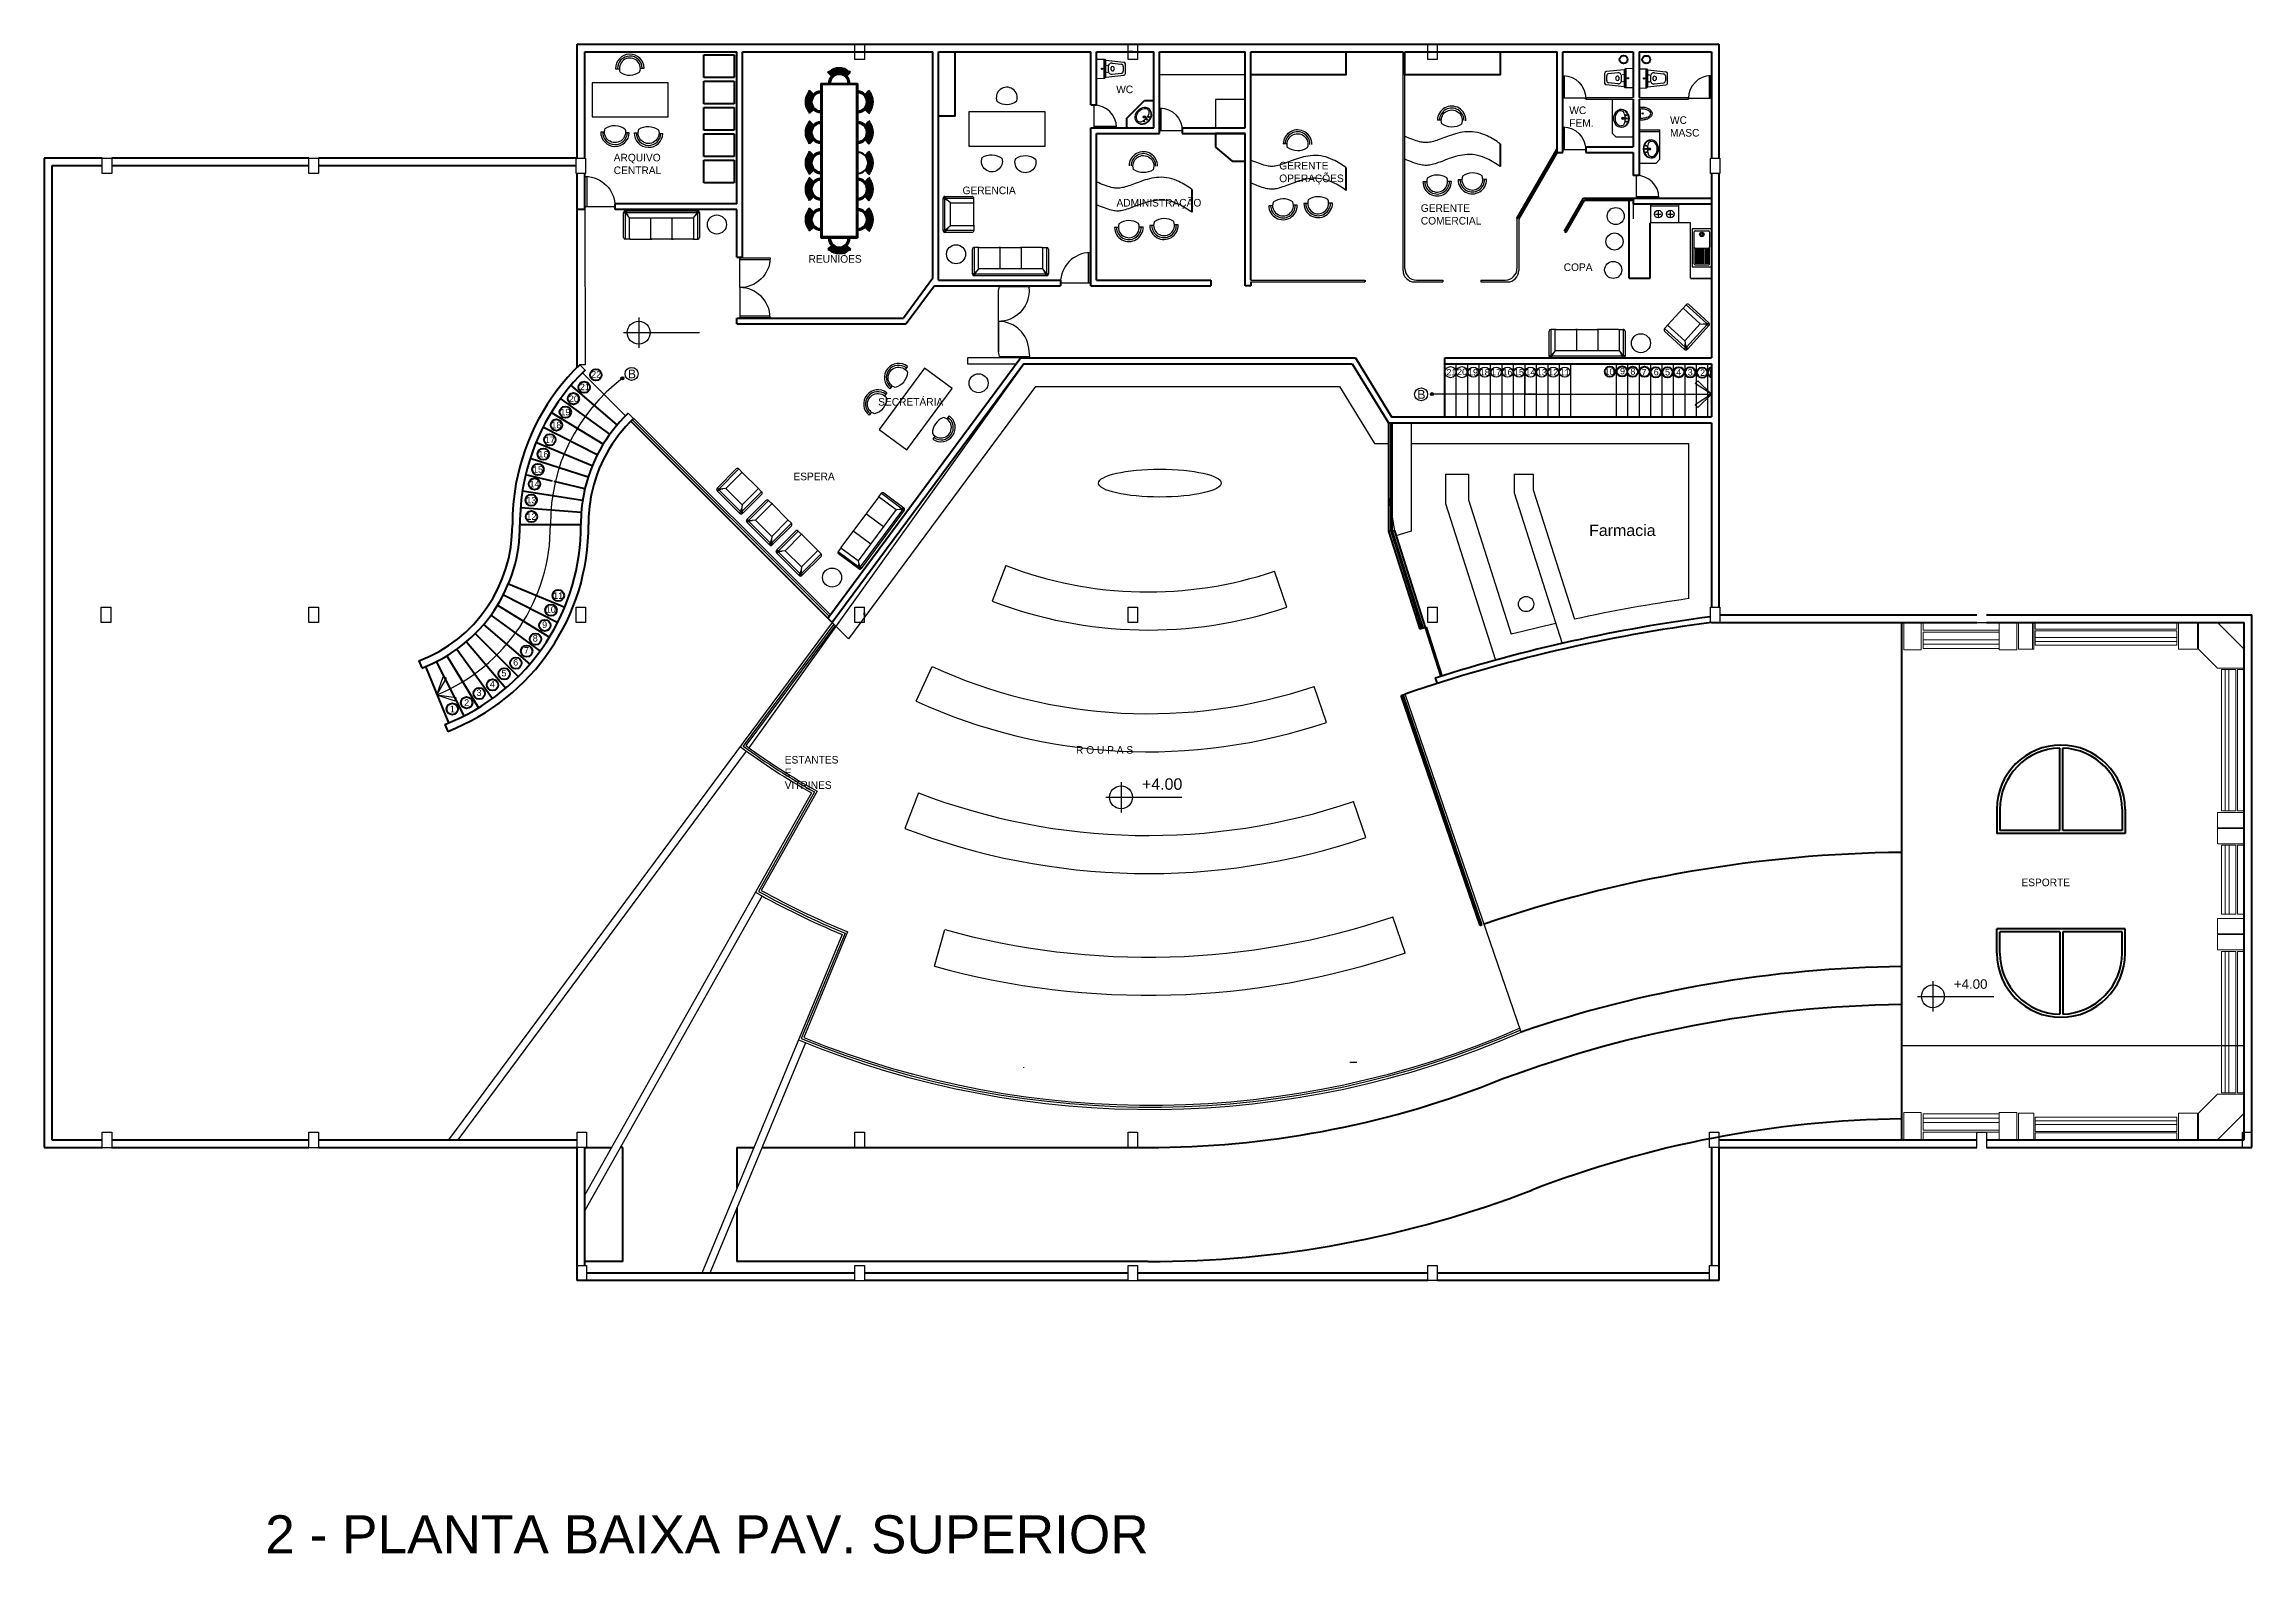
# Model space of a CAD drawing. Header units: millimetres. Extents: x 14363 to 14528, y 6076 to 6118.
# Drawn here: x 14469.7 to 14527.7, y 6076.4 to 6116.1 of the extents above; entities that cross this region are included whole.
import ezdxf

# ---------------------------------------------------------------- set-up
doc = ezdxf.new("R2010")
doc.units = ezdxf.units.MM
for name, color, linetype in [('0.2', 2, 'Continuous'), ('05', 5, 'Continuous'), ('cotas', 1, 'Continuous'), ('MOBILIARIO-0.3', 3, 'Continuous'), ('MUEBLES-0.3', 3, 'Continuous'), ('muros-0.8', 6, 'Continuous'), ('NOMBRE_', 2, 'Continuous'), ('puertas-0.2', 2, 'Continuous'), ('vidrio-0.1', 1, 'Continuous'), ('WC-0.3', 3, 'Continuous')]:
    doc.layers.add(name, color=color, linetype=linetype)
doc.styles.add('arial', font='arial.ttf')

msp = doc.modelspace()

# ---------------------------------------------------------------- texts
at = {"layer": 'cotas', "lineweight": 50, "style": 'arial'}
for s, p in [('22', (14484.115, 6107.325)), ('21', (14506.585, 6107.38)), ('20', (14506.865, 6107.391)), ('19', (14507.152, 6107.38)), ('18', (14507.459, 6107.38)), ('17', (14507.759, 6107.38)), ('16', (14508.059, 6107.38)), ('15', (14508.359, 6107.38)), ('14', (14508.659, 6107.38)), ('13', (14508.959, 6107.38)), ('12', (14509.259, 6107.38)), ('11', (14509.559, 6107.38)), ('10', (14510.737, 6107.394)), ('9', (14511.146, 6107.409)), ('8', (14511.419, 6107.402)), ('7', (14511.713, 6107.385)), ('6', (14512.031, 6107.384)), ('5', (14512.329, 6107.381)), ('4', (14512.623, 6107.379)), ('3', (14512.924, 6107.379)), ('2', (14513.25, 6107.371)), ('1', (14513.448, 6107.372)), ('20', (14483.53, 6106.683)), ('21', (14483.819, 6106.994)), ('19', (14483.307, 6106.333)), ('17', (14482.901, 6105.605)), ('18', (14483.072, 6105.993)), ('16', (14482.729, 6105.225)), ('14', (14482.498, 6104.444)), ('15', (14482.588, 6104.825)), ('13', (14482.412, 6104.018)), ('12', (14482.415, 6103.586)), ('11', (14483.119, 6101.509)), ('10', (14482.922, 6101.142)), ('8', (14482.582, 6100.387)), ('9', (14482.827, 6100.746)), ('6', (14482.067, 6099.756)), ('7', (14482.352, 6100.07)), ('4', (14481.453, 6099.181)), ('5', (14481.761, 6099.472)), ('2', (14480.779, 6098.696)), ('3', (14481.105, 6098.958)), ('1', (14480.403, 6098.53))]:
    msp.add_text(s, height=0.17, dxfattribs=at).set_placement(p)
at = {"layer": 'MUEBLES-0.3', "ltscale": 0.01, "style": 'arial'}
for p in [(14485.08, 6107.306), (14505.821, 6106.768)]:
    msp.add_text('B', height=0.23, dxfattribs=at).set_placement(p)
at = {"layer": 'NOMBRE_'}
for s, p in [('WC', (14497.911, 6114.801)), ('WC', (14509.814, 6114.251)), ('FEM.', (14509.814, 6113.917)), ('WC', (14512.46, 6113.994)), ('MASC', (14512.46, 6113.66)), ('ARQUIVO', (14484.709, 6113.008)), ('CENTRAL', (14484.709, 6112.674)), ('OPERAÇÕES', (14502.194, 6112.462)), ('GERENTE', (14502.194, 6112.795)), ('GERENCIA', (14493.874, 6112.146)), ('ADMINISTRAÇÃO', (14497.918, 6111.821)), ('GERENTE', (14505.913, 6111.681)), ('COMERCIAL', (14505.913, 6111.348)), ('REUNIÕES', (14489.827, 6110.344)), ('COPA', (14509.667, 6110.126)), ('SECRETÁRIA', (14491.657, 6106.588)), ('ESPERA', (14489.43, 6104.626)), ('R O U P A S', (14496.855, 6097.439)), ('ESTANTES', (14489.201, 6097.181)), ('E', (14489.201, 6096.848)), ('VITRINES', (14489.201, 6096.515)), ('ESPORTE', (14521.692, 6093.957))]:
    msp.add_text(s, height=0.2, dxfattribs=at).set_placement(p)
at = {"layer": 'NOMBRE_', "style": 'arial'}
for s, height, p in [('+4.00', 0.3, (14498.587, 6096.492)), ('2 - PLANTA BAIXA PAV. SUPERIOR', 1, (14475.553, 6076.422))]:
    msp.add_text(s, height=height, dxfattribs=at).set_placement(p)
at = {"layer": 'NOMBRE_', "lineweight": 50, "style": 'arial'}
msp.add_text('+4.00', height=0.25, dxfattribs=at).set_placement((14519.916, 6091.26))
at = {"layer": 'NOMBRE_', "insert": (14510.334, 6103.461), "char_height": 0.3, "width": 2.1766, "attachment_point": 1, "style": 'arial'}
msp.add_mtext('Farmacia', dxfattribs=at)

# ---------------------------------------------------------------- blocks, each defined once
blk = doc.blocks.new('divan-01')
for p, q in [((-72.5, 0), (12, 0)), ((-77.5, -76), (-77.5, -5)), ((-60.5, -20), (-75.6, -1.1)), ((-72.5, -81), (-72.5, -7.8)), ((-70, -5), (9.5, -5)), ((-60.5, -20), (0, -20)), ((-60.5, -79), (-60.5, -20)), ((0, -20), (15.1, -1.1)), ((0, -20), (0, -81)), ((12, -81), (12, -7.8)), ((17, -5), (17, -76)), ((-58.5, -81), (-72.5, -81)), ((-60.5, -79), (-60.5, -81)), ((-58.5, -81), (-2, -81)), ((-2, -81), (2, -81)), ((-2, -81), (12, -81))]:
    blk.add_line(p, q)
for centre, radius, start, end in [((-29.5, 9.1), 41.5, 327.27645, 347.28217), ((12, -5), 5, 0, 90), ((-72.5, -5), 5, 90, 180), ((-95.4, -42.4), 41.5, 44.59607, 64.42912), ((-31, 9.1), 41.5, 192.8905, 212.72355), ((34.9, -42.4), 41.5, 115.57088, 135.40393), ((-72.5, -76), 5, 180, 270), ((-58.5, -79), 2, 180, 270), ((-2, -79), 2, 270, 0), ((12, -76), 5, 270, 0)]:
    blk.add_arc(centre, radius, start, end)
blk = doc.blocks.new('divan-03')
for p, q in [((-72.5, 0), (133, 0)), ((-77.5, -76), (-77.5, -5)), ((-60.5, -20), (-75.6, -1.1)), ((-72.5, -81), (-72.5, -7.8)), ((-70, -5), (130.5, -5)), ((-60.5, -20), (121, -20)), ((-60.5, -79), (-60.5, -20)), ((0, -79), (0, -20)), ((60.5, -79), (60.5, -20)), ((121, -20), (136.1, -1.1)), ((121, -20), (121, -81)), ((133, -81), (133, -7.8)), ((138, -5), (138, -76)), ((-58.5, -81), (-72.5, -81)), ((-60.5, -79), (-60.5, -81)), ((-58.5, -81), (-2, -81)), ((-2, -81), (2, -81)), ((0, -80), (0, -80)), ((119, -81), (2, -81)), ((58.5, -81), (62.5, -81)), ((60.5, -80), (60.5, -80)), ((119, -81), (133, -81))]:
    blk.add_line(p, q)
for centre, radius, start, end in [((91.5, 9.1), 41.5, 327.27645, 347.28217), ((133, -5), 5, 0, 90), ((-72.5, -5), 5, 90, 180), ((-95.4, -42.4), 41.5, 44.59607, 64.42912), ((-31, 9.1), 41.5, 192.8905, 212.72355), ((155.9, -42.4), 41.5, 115.57088, 135.40393), ((-72.5, -76), 5, 180, 270), ((-58.5, -79), 2, 180, 270), ((-2, -79), 2, 270, 0), ((2, -79), 2, 180, 270), ((58.5, -79), 2, 270, 0), ((62.5, -79), 2, 180, 270), ((119, -79), 2, 270, 0), ((133, -76), 5, 270, 0)]:
    blk.add_arc(centre, radius, start, end)
blk = doc.blocks.new('Frhu901')
for p, q in [((45, 0), (-45, 0)), ((-45, 0), (-45, -45)), ((45, -45), (45, 0)), ((-45, -45), (45, -45)), ((-40, -38.5), (-40, -6.5)), ((-38, -4.5), (-1.5, -4.5)), ((-1.5, -40.5), (-38, -40.5)), ((38, -4.5), (-1.5, -4.5)), ((38, -40.5), (-1.5, -40.5)), ((0.5, -38.5), (0.5, -6.5)), ((38, -7.5), (3, -7.5)), ((3, -10), (38, -10)), ((38, -12.5), (3, -12.5)), ((3, -15), (38, -15)), ((38, -17.5), (3, -17.5)), ((3, -20), (38, -20)), ((38, -22.5), (3, -22.5)), ((38, -25), (3, -25)), ((3, -27.5), (38, -27.5)), ((38, -30), (3, -30)), ((3, -32.5), (38, -32.5)), ((38, -35), (3, -35)), ((3, -37.5), (38, -37.5)), ((40, -38.5), (40, -6.5))]:
    blk.add_line(p, q)
for radius in [5.2, 2.7]:
    blk.add_circle((-32, -22.5), radius)
for centre, start, end in [((-38, -6.5), 90, 180), ((-38, -38.5), 180, 270), ((-1.5, -6.5), 0, 90), ((-1.5, -38.5), 270, 0), ((38, -6.5), 0, 90), ((38, -38.5), 270, 0)]:
    blk.add_arc(centre, 2, start, end)
blk = doc.blocks.new('Mueble 5 dwg')
at = {"layer": 'MUEBLES-0.3', "lineweight": 0}
for p, q in [((0, 0), (0.5, 0)), ((0, 0), (0, -0.7)), ((0, 0), (0.3, 0)), ((0.5, 0), (1.2, -0.7)), ((0, -0.7), (0.5, -1.2)), ((1.2, -1.2), (1.2, -0.7)), ((1.2, -1.2), (1.2, -0.9)), ((1.2, -1.2), (0.5, -1.2))]:
    blk.add_line(p, q, dxfattribs=at)
blk = doc.blocks.new('mueble 1')
at = {"layer": 'MUEBLES-0.3', "lineweight": 0}
for p, q in [((0, 0), (0.4, 0)), ((0, -0.7), (0, 0)), ((0.4, -0.7), (0.4, 0)), ((0.44, -0.6), (0.44, -0.22)), ((0.44, -0.22), (4.16, -0.22)), ((4.16, -0.4), (0.44, -0.4)), ((4.16, -0.5), (0.44, -0.5)), ((4.16, -0.22), (4.16, -0.6)), ((0.4, -0.7), (0, -0.7)), ((4.16, -0.6), (0.44, -0.6))]:
    blk.add_line(p, q, dxfattribs=at)
blk.add_lwpolyline([(0.44, -0.18), (0.44, 0), (4.16, 0), (4.16, -0.18)], close=True, dxfattribs=at)
blk = doc.blocks.new('Mueble 2')
at = {"layer": 'MUEBLES-0.3', "lineweight": 0}
for p, q in [((0, -0.7), (0, 0)), ((0, 0), (0.4, 0)), ((0.4, -0.7), (0.4, 0)), ((0.44, -0.18), (0.44, 0)), ((0.44, 0), (4.16, 0)), ((4.16, 0), (4.16, -0.18)), ((4.2, 0), (4.5, 0)), ((4.2, 0), (4.7, 0)), ((0.44, -0.18), (4.16, -0.18)), ((0.44, -0.22), (4.16, -0.22)), ((0.44, -0.6), (0.44, -0.22)), ((4.16, -0.4), (0.44, -0.4)), ((4.16, -0.5), (0.44, -0.5)), ((4.16, -0.22), (4.16, -0.6)), ((4.2, 0), (4.2, -0.7)), ((4.7, 0), (4.7, -0.7)), ((0.4, -0.7), (0, -0.7)), ((4.16, -0.6), (0.44, -0.6)), ((4.7, -0.7), (4.2, -0.7))]:
    blk.add_line(p, q, dxfattribs=at)
blk = doc.blocks.new('Inca441')
for p, q in [((-22, 0), (-21.5, -16.5)), ((-22, 0), (22, 0)), ((22, 0), (21.5, -16.5)), ((-21.5, -16.5), (21.5, -16.5)), ((-21.5, -16.5), (-21.5, -18)), ((-21.5, -18), (21.5, -18)), ((-21.5, -18), (-19.5, -20)), ((-19.5, -20), (19.5, -20)), ((-19.5, -20), (-15, -61)), ((-12.6, -34.9), (-10.4, -55.5)), ((4.7, -26), (-4.7, -26)), ((-2.5, -32.4), (2.5, -32.4)), ((12.6, -34.9), (10.4, -55.5)), ((19.5, -20), (15, -61)), ((21.5, -18), (19.5, -20)), ((21.5, -16.5), (21.5, -18)), ((-11, -65), (11, -65)), ((5.4, -60), (-5.4, -60))]:
    blk.add_line(p, q)
for centre, radius in [((-8, -23), 0.5), ((0, -11.5), 1.5), ((8, -23), 0.5)]:
    blk.add_circle(centre, radius)
for centre, radius, start, end in [((-4.7, -34), 8, 90, 186.2635), ((-2.5, -34.9), 2.5, 90, 180), ((0, -34.9), 5, 180, 0), ((2.5, -34.9), 2.5, 0, 90), ((4.7, -34), 8, 353.7365, 90), ((-10.5, -60.5), 4.52, 186.2635, 263.7365), ((-5.4, -55), 5, 186.2635, 270), ((5.4, -55), 5, 270, 353.7365), ((10.5, -60.5), 4.52, 276.2635, 353.7365)]:
    blk.add_arc(centre, radius, start, end)
blk = doc.blocks.new('pissoir')
at = {"layer": 'WC-0.3'}
for p, q in [((-3.3, 12.7), (0, 12.7)), ((-3.3, 9.2), (-3.3, -9.2)), ((0, 12.7), (0, -12.7)), ((-3.3, -12.7), (0, -12.7))]:
    blk.add_line(p, q, dxfattribs=at)
for points in [[(-3.3, 12.7, 0.006599), (-6.2, 12.8, 0.060974), (-14.7, 11.7, 0.074343), (-21.2, 9, 0.106943), (-26, 4.5, 0.152216), (-27.4, 0, 0.152216), (-26, -4.5, 0.106943), (-21.2, -9, 0.074343), (-14.7, -11.7, 0.060974), (-6.2, -12.8, 0.006599), (-3.3, -12.7)], [(-6.2, 9.3, 0.053465), (-13.4, 8.6, 0.067315), (-18.8, 6.6, 0.105184), (-22.9, 3.2, 0.16885), (-24, 0, 0.16885)], [(-24, 0, 0.16885), (-22.9, -3.2, 0.105184), (-18.8, -6.6, 0.067315), (-13.4, -8.6, 0.053465), (-6.2, -9.4, 0.053465)]]:
    blk.add_lwpolyline(points, format="xyb", dxfattribs=at)
blk.add_circle((-7.9, 0), 1.29, dxfattribs=at)
for centre, start, end in [((-5.3, -6.1), 82.6229, 93.2714), ((-5.3, 6.1), 266.7286, 277.3771)]:
    blk.add_arc(centre, 15.5, start, end, dxfattribs=at)
blk.add_point((-6.2, 0), dxfattribs=at)

# ---------------------------------------------------------------- hatches: boundary and pattern name
at = {"layer": 'MUEBLES-0.3', "ltscale": 0.01}
for points in [[(14484.977, 6107.307, 1), (14484.897, 6107.307, 1)], [(14506.244, 6106.89, 1), (14506.165, 6106.89, 1)]]:
    msp.add_hatch(color=256, dxfattribs=at).paths.add_polyline_path(points)

# ---------------------------------------------------------------- linework, layer by layer
at = {"layer": '0.2'}
for p, q in [((14490.446, 6100.89), (14480.367, 6087.29)), ((14508.546, 6090.121), (14505.503, 6099.007)), ((14488.19, 6097.51), (14480.616, 6087.29)), ((14489.905, 6096.41), (14483.946, 6085.841)), ((14488.606, 6093.7), (14483.946, 6085.434)), ((14490.708, 6092.689), (14487.021, 6083.79)), ((14489.744, 6089.841), (14487.237, 6083.79))]:
    msp.add_line(p, q, dxfattribs=at)
for centre, radius, start, end in [((14498.746, 6112.09), 18, 233.45891, 240.58393), ((14498.746, 6112.09), 21, 240.58393, 247.49516), ((14498.812, 6112.435), 24.345, 247.66217, 293.56753)]:
    msp.add_arc(centre, radius, start, end, dxfattribs=at)
at = {"layer": '05'}
for p, q in [((14471.271, 6113.09), (14471.521, 6113.09)), ((14476.699, 6113.09), (14476.949, 6113.09)), ((14491.296, 6100.89), (14491.296, 6101.29)), ((14520.521, 6100.89), (14520.771, 6100.89)), ((14471.271, 6087.09), (14471.521, 6087.09)), ((14476.699, 6087.09), (14476.949, 6087.09)), ((14491.046, 6083.59), (14491.296, 6083.59)), ((14498.221, 6083.59), (14498.471, 6083.59))]:
    msp.add_line(p, q, dxfattribs=at)
for points in [[(14491.046, 6115.69), (14491.046, 6116.09), (14491.296, 6116.09), (14491.296, 6115.69)], [(14498.221, 6115.69), (14498.221, 6116.09), (14498.471, 6116.09), (14498.471, 6115.69)], [(14506.096, 6115.69), (14506.096, 6116.09), (14506.346, 6116.09), (14506.346, 6115.69)], [(14483.721, 6112.69), (14483.721, 6113.09), (14483.971, 6113.09), (14483.971, 6112.69)], [(14513.521, 6112.69), (14513.521, 6113.09), (14513.771, 6113.09), (14513.771, 6112.69)], [(14476.699, 6100.89), (14476.699, 6101.29), (14476.949, 6101.29), (14476.949, 6100.89)], [(14483.721, 6100.89), (14483.721, 6101.29), (14483.971, 6101.29), (14483.971, 6100.89)], [(14498.221, 6100.89), (14498.221, 6101.29), (14498.471, 6101.29), (14498.471, 6100.89)], [(14506.096, 6100.89), (14506.096, 6101.29), (14506.346, 6101.29), (14506.346, 6100.89)], [(14513.521, 6100.89), (14513.521, 6101.29), (14513.771, 6101.29), (14513.771, 6100.89)], [(14483.746, 6087.09), (14483.746, 6087.49), (14483.996, 6087.49), (14483.996, 6087.09)], [(14491.046, 6087.09), (14491.046, 6087.49), (14491.296, 6087.49), (14491.296, 6087.09)], [(14498.221, 6087.09), (14498.221, 6087.49), (14498.471, 6087.49), (14498.471, 6087.09)], [(14513.496, 6087.09), (14513.496, 6087.49), (14513.746, 6087.49), (14513.746, 6087.09)], [(14527.496, 6087.09), (14527.496, 6087.49), (14527.746, 6087.49), (14527.746, 6087.09)], [(14483.746, 6083.59), (14483.746, 6083.99), (14483.996, 6083.99), (14483.996, 6083.59)], [(14506.096, 6083.59), (14506.096, 6083.99), (14506.346, 6083.99), (14506.346, 6083.59)], [(14513.496, 6083.59), (14513.496, 6083.99), (14513.746, 6083.99), (14513.746, 6083.59)]]:
    msp.add_lwpolyline(points, close=True, dxfattribs=at)
for points in [[(14471.521, 6113.09), (14471.521, 6112.69), (14471.271, 6112.69), (14471.271, 6113.09)], [(14476.949, 6113.09), (14476.949, 6112.69), (14476.699, 6112.69), (14476.699, 6113.09)], [(14471.246, 6101.29), (14471.496, 6101.29), (14471.496, 6100.89), (14471.246, 6100.89), (14471.246, 6101.29)], [(14491.296, 6100.89), (14491.046, 6100.89), (14491.046, 6101.29), (14491.296, 6101.29)], [(14471.271, 6087.09), (14471.271, 6087.49), (14471.521, 6087.49), (14471.521, 6087.09)], [(14476.699, 6087.09), (14476.699, 6087.49), (14476.949, 6087.49), (14476.949, 6087.09)], [(14520.521, 6087.09), (14520.521, 6087.49), (14520.771, 6087.49), (14520.771, 6087.09)], [(14491.046, 6083.59), (14491.046, 6083.99), (14491.296, 6083.99), (14491.296, 6083.59)], [(14498.221, 6083.59), (14498.221, 6083.99), (14498.471, 6083.99), (14498.471, 6083.59)]]:
    msp.add_lwpolyline(points, dxfattribs=at)
at = {"layer": 'cotas', "lineweight": 50}
for centre in [(14510.879, 6107.481), (14511.2, 6107.487), (14511.479, 6107.478), (14511.791, 6107.478), (14512.089, 6107.464), (14512.394, 6107.464), (14512.695, 6107.465), (14512.99, 6107.462), (14513.302, 6107.455)]:
    msp.add_circle(centre, 0.135, dxfattribs=at)
msp.add_arc((14513.59, 6107.462), 0.135, 109.05997, 250.94003, dxfattribs=at)
at = {"layer": 'MOBILIARIO-0.3', "color": 4}
for p, q in [((14511.496, 6111.89), (14511.496, 6111.495)), ((14495.485, 6107.69), (14488.255, 6097.598)), ((14518.538, 6089.766), (14527.55, 6089.766)), ((14495.474, 6089.204), (14495.474, 6089.184))]:
    msp.add_line(p, q, dxfattribs=at)
at = {"layer": 'MOBILIARIO-0.3'}
for p, q in [((14512.996, 6111.39), (14511.945, 6111.39)), ((14512.996, 6109.934), (14512.996, 6111.39))]:
    msp.add_line(p, q, dxfattribs=at)
at = {"layer": 'MOBILIARIO-0.3', "linetype": 'ByBlock'}
for points in [[(14498.666, 6113.998, 0.200858), (14498.83, 6114.16, 0.302325), (14498.788, 6114.376), (14498.788, 6114.376, 0.225897), (14498.651, 6114.426, 0.354933), (14498.402, 6114.181)], [(14498.582, 6114.058, 0.179554), (14498.771, 6114.245, 0.448949), (14498.71, 6114.386, 0.104434), (14498.654, 6114.392)], [(14511.361, 6114.252, -0.200858), (14511.361, 6114.022, -0.302325), (14511.177, 6113.9), (14511.177, 6113.9, -0.225897), (14511.046, 6113.963, -0.354933), (14511.046, 6114.312)], [(14511.259, 6114.27, -0.179554), (14511.259, 6114.005, -0.448949), (14511.115, 6113.949, -0.104434), (14511.072, 6113.984)], [(14511.781, 6113.449, 0.200858), (14511.781, 6113.219, 0.302325), (14511.964, 6113.097), (14511.964, 6113.097, 0.225897), (14512.096, 6113.16, 0.354933), (14512.096, 6113.509)], [(14511.883, 6113.467, 0.179554), (14511.883, 6113.202, 0.448949), (14512.026, 6113.146, 0.104434), (14512.069, 6113.181)]]:
    msp.add_lwpolyline(points, format="xyb", dxfattribs=at)
for centre, radius in [((14498.653, 6114.175), 0.0318), ((14498.653, 6114.175), 0.0195), ((14498.649, 6114.059), 0.0127), ((14498.717, 6114.11), 0.0148), ((14498.769, 6114.178), 0.0127), ((14511.226, 6114.137), 0.0318), ((14511.226, 6114.137), 0.0195), ((14511.305, 6114.222), 0.0127), ((14511.305, 6114.053), 0.0127), ((14511.316, 6114.137), 0.0148), ((14511.825, 6113.334), 0.0148), ((14511.836, 6113.419), 0.0127), ((14511.836, 6113.25), 0.0127), ((14511.915, 6113.334), 0.0318), ((14511.915, 6113.334), 0.0195)]:
    msp.add_circle(centre, radius, dxfattribs=at)
for centre, radius, start, end in [((14498.677, 6114.15), 0.243, 95.53009, 173.69591), ((14498.613, 6114.244), 0.218, 336.79226, 33.61625), ((14511.177, 6114.205), 0.169, 90, 140.91709), ((14511.177, 6114.175), 0.199, 22.71441, 90), ((14511.149, 6114.158), 0.218, 22.17926, 79.00325), ((14498.571, 6114.162), 0.169, 173.69591, 224.613), ((14498.571, 6114.162), 0.135, 173.69591, 197.544), ((14498.592, 6114.183), 0.199, 224.613, 291.89859), ((14498.584, 6114.215), 0.218, 235.60975, 292.43374), ((14498.555, 6114.274), 0.284, 293.35975, 335.86626), ((14511.26, 6114.137), 0.243, 140.91709, 219.08291), ((14511.177, 6114.205), 0.135, 117.069, 140.91709), ((14511.149, 6114.117), 0.218, 280.99675, 337.82074), ((14511.086, 6114.137), 0.284, 338.74675, 21.25325), ((14512.055, 6113.334), 0.284, 158.74675, 201.25325), ((14511.964, 6113.372), 0.199, 90, 157.28559), ((14511.993, 6113.355), 0.218, 100.99675, 157.82074), ((14511.993, 6113.314), 0.218, 202.17926, 259.00325), ((14511.964, 6113.402), 0.169, 39.08291, 90), ((14511.964, 6113.402), 0.135, 39.08291, 62.931), ((14511.881, 6113.334), 0.243, 320.91709, 39.08291)]:
    msp.add_arc(centre, radius, start, end, dxfattribs=at)
at = {"layer": 'MUEBLES-0.3', "lineweight": 50}
for p, q in [((14487.074, 6115.81), (14487.874, 6115.81)), ((14487.074, 6115.21), (14487.074, 6115.81)), ((14487.874, 6115.81), (14487.874, 6115.21)), ((14487.874, 6115.21), (14487.074, 6115.21)), ((14487.074, 6115.118), (14487.874, 6115.118)), ((14487.074, 6114.518), (14487.074, 6115.118)), ((14487.874, 6115.118), (14487.874, 6114.518)), ((14490.151, 6115.053), (14490.151, 6111.795)), ((14490.151, 6115.053), (14491.117, 6115.053)), ((14491.09, 6115.025), (14490.179, 6115.025)), ((14490.179, 6115.025), (14490.179, 6114.224)), ((14490.439, 6115.248), (14490.336, 6115.35)), ((14490.457, 6115.264), (14490.364, 6115.375)), ((14490.812, 6115.264), (14490.905, 6115.375)), ((14490.829, 6115.248), (14490.932, 6115.35)), ((14491.09, 6115.025), (14491.09, 6114.224)), ((14491.117, 6115.053), (14491.117, 6111.795)), ((14487.874, 6114.518), (14487.074, 6114.518)), ((14487.074, 6113.826), (14487.074, 6114.426)), ((14487.074, 6114.426), (14487.874, 6114.426)), ((14487.874, 6114.426), (14487.874, 6113.826)), ((14489.94, 6114.747), (14489.828, 6114.84)), ((14489.94, 6114.392), (14489.828, 6114.299)), ((14489.956, 6114.765), (14489.853, 6114.867)), ((14489.956, 6114.374), (14489.853, 6114.272)), ((14491.312, 6114.765), (14491.415, 6114.867)), ((14491.312, 6114.374), (14491.415, 6114.272)), ((14491.329, 6114.747), (14491.44, 6114.84)), ((14491.329, 6114.392), (14491.44, 6114.299)), ((14498.185, 6114.133), (14498.657, 6114.605)), ((14498.657, 6114.605), (14498.896, 6114.605)), ((14510.246, 6114.64), (14510.246, 6114.69)), ((14512.946, 6114.64), (14512.946, 6114.69)), ((14487.874, 6113.826), (14487.074, 6113.826)), ((14489.94, 6113.946), (14489.828, 6114.04)), ((14489.956, 6113.964), (14489.853, 6114.067)), ((14490.179, 6114.224), (14490.179, 6113.424)), ((14491.09, 6114.224), (14491.09, 6113.424)), ((14491.312, 6113.964), (14491.415, 6114.067)), ((14491.329, 6113.946), (14491.44, 6114.04)), ((14498.185, 6114.133), (14498.185, 6113.89)), ((14487.074, 6113.134), (14487.074, 6113.734)), ((14487.074, 6113.734), (14487.874, 6113.734)), ((14487.874, 6113.734), (14487.874, 6113.134)), ((14489.94, 6113.591), (14489.828, 6113.498)), ((14489.94, 6113.146), (14489.828, 6113.239)), ((14489.956, 6113.574), (14489.853, 6113.471)), ((14489.956, 6113.164), (14489.853, 6113.266)), ((14490.179, 6113.424), (14490.179, 6111.022)), ((14491.09, 6113.424), (14491.09, 6111.022)), ((14491.312, 6113.574), (14491.415, 6113.471)), ((14491.312, 6113.164), (14491.415, 6113.266)), ((14491.329, 6113.591), (14491.44, 6113.498)), ((14491.329, 6113.146), (14491.44, 6113.239)), ((14500.518, 6113.74), (14500.518, 6113.385)), ((14501.296, 6113.74), (14500.518, 6113.74)), ((14500.518, 6113.385), (14500.954, 6113.017)), ((14501.296, 6113.017), (14501.296, 6113.74)), ((14507.996, 6113.471), (14507.996, 6112.871)), ((14508.438, 6111.508), (14509.496, 6113.34)), ((14508.488, 6111.495), (14509.496, 6113.24)), ((14487.874, 6113.134), (14487.074, 6113.134)), ((14487.074, 6113.041), (14487.874, 6113.041)), ((14487.074, 6112.441), (14487.074, 6113.041)), ((14487.874, 6113.041), (14487.874, 6112.441)), ((14489.94, 6112.791), (14489.828, 6112.698)), ((14489.956, 6112.773), (14489.853, 6112.671)), ((14491.312, 6112.773), (14491.415, 6112.671)), ((14491.329, 6112.791), (14491.44, 6112.698)), ((14500.954, 6113.017), (14501.296, 6113.017)), ((14503.946, 6112.846), (14503.946, 6112.246)), ((14487.874, 6112.441), (14487.074, 6112.441)), ((14489.94, 6112.456), (14489.828, 6112.549)), ((14489.94, 6112.101), (14489.828, 6112.008)), ((14489.956, 6112.473), (14489.853, 6112.576)), ((14489.956, 6112.083), (14489.853, 6111.98)), ((14491.312, 6112.473), (14491.415, 6112.576)), ((14491.312, 6112.083), (14491.415, 6111.98)), ((14491.329, 6112.456), (14491.44, 6112.549)), ((14491.329, 6112.101), (14491.44, 6112.008)), ((14499.896, 6112.273), (14499.896, 6111.673)), ((14489.94, 6111.655), (14489.828, 6111.748)), ((14489.956, 6111.673), (14489.853, 6111.775)), ((14490.151, 6111.823), (14490.151, 6110.994)), ((14491.117, 6111.823), (14491.117, 6110.994)), ((14491.312, 6111.673), (14491.415, 6111.775)), ((14491.329, 6111.655), (14491.44, 6111.748)), ((14509.688, 6111.174), (14510.188, 6112.04)), ((14509.732, 6111.149), (14510.217, 6111.99)), ((14510.188, 6112.04), (14511.496, 6112.04)), ((14510.217, 6111.99), (14511.496, 6111.99)), ((14511.39, 6109.94), (14511.39, 6111.99)), ((14489.94, 6111.3), (14489.828, 6111.207)), ((14489.956, 6111.282), (14489.853, 6111.18)), ((14490.151, 6110.994), (14491.117, 6110.994)), ((14491.09, 6111.022), (14490.179, 6111.022)), ((14491.312, 6111.282), (14491.415, 6111.18)), ((14491.329, 6111.3), (14491.44, 6111.207)), ((14509.688, 6111.174), (14509.732, 6111.149)), ((14511.94, 6109.938), (14511.94, 6111.39)), ((14490.439, 6110.799), (14490.336, 6110.697)), ((14490.457, 6110.783), (14490.364, 6110.672)), ((14490.812, 6110.783), (14490.905, 6110.672)), ((14490.829, 6110.799), (14490.932, 6110.697)), ((14511.39, 6109.94), (14511.94, 6109.938)), ((14512.996, 6109.934), (14513.546, 6109.933)), ((14522.699, 6095.42), (14522.699, 6097.586)), ((14522.779, 6095.42), (14522.779, 6097.585)), ((14521.046, 6095.981), (14521.046, 6095.34)), ((14521.126, 6095.981), (14521.126, 6095.42)), ((14524.336, 6095.981), (14524.336, 6095.42)), ((14524.416, 6095.981), (14524.416, 6095.34)), ((14524.416, 6095.34), (14521.046, 6095.34)), ((14522.699, 6095.42), (14521.126, 6095.42)), ((14524.336, 6095.42), (14522.779, 6095.42)), ((14524.416, 6092.84), (14521.046, 6092.84)), ((14521.046, 6092.198), (14521.046, 6092.84)), ((14522.699, 6092.76), (14521.126, 6092.76)), ((14521.126, 6092.198), (14521.126, 6092.76)), ((14522.699, 6092.76), (14522.699, 6090.594)), ((14522.779, 6092.76), (14522.779, 6090.594)), ((14524.336, 6092.76), (14522.779, 6092.76)), ((14524.336, 6092.198), (14524.336, 6092.76)), ((14524.416, 6092.198), (14524.416, 6092.84))]:
    msp.add_line(p, q, dxfattribs=at)
at = {"layer": 'MUEBLES-0.3'}
for p, q in [((14498.349, 6115.892), (14498.25, 6115.894)), ((14484.76, 6115.439), (14484.86, 6115.442)), ((14485.409, 6115.458), (14485.509, 6115.461)), ((14510.246, 6114.69), (14511.496, 6114.69)), ((14510.246, 6114.64), (14511.496, 6114.64)), ((14510.946, 6113.74), (14510.946, 6114.64)), ((14511.646, 6114.69), (14512.946, 6114.69)), ((14511.646, 6114.64), (14512.946, 6114.64)), ((14484.369, 6113.786), (14484.469, 6113.783)), ((14506.449, 6114.09), (14506.35, 6114.092)), ((14511.646, 6113.84), (14512.196, 6113.84)), ((14511.646, 6113.79), (14512.196, 6113.79)), ((14512.196, 6113.064), (14512.196, 6113.84)), ((14485.019, 6113.768), (14485.119, 6113.765)), ((14485.25, 6113.762), (14485.35, 6113.76)), ((14485.9, 6113.744), (14486, 6113.741)), ((14502.399, 6113.465), (14502.3, 6113.467)), ((14511.046, 6113.64), (14510.946, 6113.74)), ((14511.496, 6113.64), (14511.046, 6113.64)), ((14511.646, 6112.964), (14512.096, 6112.964)), ((14512.096, 6112.964), (14512.196, 6113.064)), ((14506.067, 6112.469), (14505.967, 6112.467)), ((14506.717, 6112.482), (14506.617, 6112.48)), ((14506.991, 6112.525), (14506.891, 6112.523)), ((14507.641, 6112.537), (14507.541, 6112.535)), ((14502.017, 6111.844), (14501.917, 6111.842)), ((14502.667, 6111.856), (14502.567, 6111.855)), ((14502.941, 6111.899), (14502.841, 6111.897)), ((14503.591, 6111.912), (14503.491, 6111.91)), ((14511.945, 6111.89), (14511.945, 6111.39)), ((14511.945, 6111.89), (14512.695, 6111.89)), ((14511.945, 6111.84), (14512.695, 6111.84)), ((14512.077, 6111.623), (14512.227, 6111.623)), ((14512.152, 6111.698), (14512.152, 6111.548)), ((14512.391, 6111.623), (14512.541, 6111.623)), ((14512.466, 6111.698), (14512.466, 6111.548)), ((14512.695, 6111.39), (14512.695, 6111.89)), ((14497.967, 6111.27), (14497.867, 6111.268)), ((14498.617, 6111.283), (14498.517, 6111.281)), ((14498.891, 6111.326), (14498.791, 6111.324)), ((14499.541, 6111.338), (14499.441, 6111.336)), ((14492.425, 6107.618), (14492.364, 6107.54)), ((14495.787, 6107.09), (14490.875, 6100.461)), ((14491.882, 6106.925), (14491.82, 6106.846)), ((14492.024, 6107.107), (14491.962, 6107.029)), ((14495.787, 6107.09), (14503.776, 6107.09)), ((14503.776, 6107.09), (14504.695, 6105.59)), ((14491.48, 6106.413), (14491.418, 6106.335)), ((14493.521, 6106.32), (14493.464, 6106.238)), ((14493.149, 6105.787), (14493.092, 6105.705)), ((14505.662, 6106.14), (14505.662, 6103.292)), ((14504.695, 6105.59), (14505.062, 6105.59)), ((14505.662, 6105.59), (14512.946, 6105.59)), ((14512.946, 6105.59), (14512.946, 6101.514)), ((14506.562, 6104.79), (14506.562, 6104.019)), ((14506.562, 6104.79), (14507.162, 6104.79)), ((14507.162, 6104.79), (14507.162, 6104.113)), ((14508.362, 6104.79), (14508.362, 6104.299)), ((14508.362, 6104.79), (14508.862, 6104.79)), ((14508.862, 6104.79), (14508.862, 6104.377)), ((14505.062, 6104.238), (14505.218, 6103.294)), ((14506.562, 6104.019), (14507.876, 6099.896)), ((14507.162, 6104.113), (14508.289, 6100.577)), ((14508.362, 6104.299), (14509.624, 6100.338)), ((14508.862, 6104.377), (14509.947, 6100.973)), ((14505.662, 6103.292), (14505.26, 6103.164)), ((14495.013, 6102.382), (14494.654, 6101.449)), ((14502.397, 6101.29), (14502.073, 6102.236)), ((14490.446, 6100.89), (14490.875, 6100.461)), ((14492.654, 6098.821), (14493.071, 6099.73)), ((14503.433, 6098.263), (14503.109, 6099.209)), ((14492.716, 6096.409), (14492.357, 6095.475)), ((14498.038, 6096.694), (14498.038, 6095.894)), ((14497.638, 6096.294), (14499.638, 6096.294)), ((14504.47, 6095.235), (14504.146, 6096.181)), ((14505.506, 6092.207), (14505.182, 6093.154)), ((14493.139, 6091.852), (14493.406, 6092.816))]:
    msp.add_line(p, q, dxfattribs=at)
at = {"layer": 'MUEBLES-0.3', "ltscale": 0.01}
for p, q in [((14505.446, 6110.14), (14505.446, 6115.89)), ((14505.496, 6110.19), (14505.496, 6115.89)), ((14508.438, 6111.508), (14508.438, 6110.19)), ((14508.488, 6111.495), (14508.488, 6110.14)), ((14501.446, 6109.89), (14504.446, 6109.89)), ((14501.446, 6109.84), (14504.446, 6109.84)), ((14505.746, 6109.84), (14506.489, 6109.84)), ((14505.796, 6109.89), (14506.489, 6109.89)), ((14506.489, 6109.89), (14506.489, 6109.84)), ((14507.489, 6109.89), (14508.138, 6109.89)), ((14507.489, 6109.89), (14507.489, 6109.84)), ((14507.489, 6109.84), (14508.188, 6109.84)), ((14485.366, 6108.906), (14485.366, 6108.106)), ((14484.966, 6108.506), (14486.966, 6108.506)), ((14508.946, 6106.89), (14506.205, 6106.89)), ((14508.646, 6106.89), (14510.446, 6106.89)), ((14510.446, 6106.89), (14513.546, 6106.89)), ((14513.121, 6107.172), (14513.192, 6107.243)), ((14513.546, 6106.89), (14513.121, 6107.172)), ((14513.546, 6106.89), (14513.121, 6106.607)), ((14513.546, 6106.89), (14513.192, 6107.243)), ((14513.546, 6106.89), (14513.192, 6106.536)), ((14513.121, 6106.607), (14513.192, 6106.536)), ((14480.062, 6098.988), (14480.225, 6099.461)), ((14480.062, 6098.988), (14480.319, 6099.428)), ((14480.319, 6099.428), (14480.225, 6099.461)), ((14480.062, 6098.988), (14480.535, 6098.825)), ((14480.062, 6098.988), (14480.567, 6098.92)), ((14480.535, 6098.825), (14480.567, 6098.92)), ((14519.366, 6091.462), (14519.366, 6090.662)), ((14518.966, 6091.062), (14520.966, 6091.062))]:
    msp.add_line(p, q, dxfattribs=at)
at = {"layer": 'MUEBLES-0.3', "lineweight": 0}
for p, q in [((14518.604, 6100.17), (14518.604, 6100.89)), ((14518.604, 6100.89), (14519.061, 6100.89)), ((14519.061, 6100.17), (14519.061, 6100.89)), ((14519.107, 6100.684), (14519.107, 6100.89)), ((14519.107, 6100.89), (14520.521, 6100.89)), ((14519.107, 6100.684), (14521.111, 6100.684)), ((14519.107, 6100.638), (14521.111, 6100.638)), ((14519.107, 6100.204), (14519.107, 6100.638)), ((14520.771, 6100.89), (14521.111, 6100.89)), ((14520.992, 6100.89), (14521.563, 6100.89)), ((14521.111, 6100.89), (14521.568, 6100.89)), ((14521.111, 6100.17), (14521.111, 6100.89)), ((14521.568, 6100.17), (14521.568, 6100.89)), ((14521.985, 6100.89), (14521.985, 6100.204)), ((14519.061, 6100.17), (14518.604, 6100.17)), ((14521.111, 6100.433), (14519.107, 6100.433)), ((14521.111, 6100.319), (14519.107, 6100.319)), ((14521.111, 6100.204), (14519.107, 6100.204)), ((14521.568, 6100.17), (14521.111, 6100.17)), ((14526.846, 6095.071), (14526.846, 6095.471)), ((14526.846, 6095.471), (14527.546, 6095.471)), ((14527.546, 6095.471), (14527.546, 6095.071)), ((14526.846, 6095.071), (14527.546, 6095.071)), ((14526.946, 6093.221), (14526.946, 6095.031)), ((14526.946, 6095.031), (14527.326, 6095.031)), ((14527.046, 6093.221), (14527.046, 6095.031)), ((14527.146, 6093.221), (14527.146, 6095.031)), ((14527.326, 6095.031), (14527.326, 6093.221)), ((14527.366, 6095.031), (14527.366, 6093.221)), ((14527.366, 6095.031), (14527.546, 6095.031)), ((14527.546, 6095.031), (14527.546, 6093.221)), ((14526.846, 6093.108), (14526.846, 6092.708)), ((14526.846, 6093.108), (14527.546, 6093.108)), ((14526.946, 6093.221), (14527.326, 6093.221)), ((14527.366, 6093.221), (14527.546, 6093.221)), ((14527.546, 6092.708), (14527.546, 6093.108)), ((14526.846, 6092.708), (14527.546, 6092.708)), ((14518.604, 6088.009), (14518.604, 6087.29)), ((14519.061, 6088.009), (14518.604, 6088.009)), ((14519.061, 6088.009), (14519.061, 6087.29)), ((14521.111, 6087.975), (14519.107, 6087.975)), ((14519.107, 6087.975), (14519.107, 6087.541)), ((14521.111, 6087.861), (14519.107, 6087.861)), ((14521.111, 6087.746), (14519.107, 6087.746)), ((14521.111, 6088.009), (14521.111, 6087.29)), ((14521.568, 6088.009), (14521.111, 6088.009)), ((14521.568, 6088.009), (14521.568, 6087.29)), ((14518.604, 6087.29), (14519.061, 6087.29)), ((14519.107, 6087.541), (14521.111, 6087.541)), ((14519.107, 6087.495), (14521.111, 6087.495)), ((14519.107, 6087.495), (14519.107, 6087.29)), ((14519.107, 6087.29), (14520.521, 6087.29)), ((14520.771, 6087.29), (14521.111, 6087.29)), ((14520.992, 6087.29), (14521.563, 6087.29)), ((14521.111, 6087.29), (14521.568, 6087.29))]:
    msp.add_line(p, q, dxfattribs=at)
at = {"layer": 'MUEBLES-0.3', "ltscale": 0.01}
for points in [[(14484.878, 6115.349, 0.316228), (14485.396, 6115.364, 1.423025)], [(14494.779, 6114.581, 0.316228), (14495.296, 6114.596, 1.423025)], [(14506.981, 6113.987, -0.316228), (14506.464, 6113.997, -1.423025)], [(14484.488, 6113.876, -0.316228), (14485.005, 6113.861, -1.423025)], [(14485.369, 6113.852, -0.316228), (14485.886, 6113.838, -1.423025)], [(14502.931, 6113.362, -0.316228), (14502.414, 6113.372, -1.423025)], [(14494.389, 6113.108, -0.316228), (14494.906, 6113.093, -1.423025)], [(14495.27, 6113.084, -0.316228), (14495.787, 6113.07, -1.423025)], [(14498.881, 6112.788, -0.316228), (14498.364, 6112.798, -1.423025)], [(14506.599, 6112.573, 0.316228), (14506.082, 6112.563, 1.423025)], [(14507.523, 6112.628, 0.316228), (14507.006, 6112.618, 1.423025)], [(14503.473, 6112.003, 0.316228), (14502.956, 6111.993, 1.423025)], [(14499.423, 6111.429, 0.316228), (14498.906, 6111.419, 1.423025)], [(14502.549, 6111.947, 0.316228), (14502.032, 6111.937, 1.423025)], [(14498.499, 6111.374, 0.316228), (14497.982, 6111.364, 1.423025)], [(14492.427, 6107.469, -0.316228), (14492.107, 6107.062, -1.423025)], [(14491.883, 6106.776, -0.316228), (14491.563, 6106.369, -1.423025)], [(14493.378, 6106.278, 0.316228), (14493.082, 6105.854, 1.423025)]]:
    msp.add_lwpolyline(points, format="xyb", close=True, dxfattribs=at)
at = {"layer": 'MUEBLES-0.3', "lineweight": 50}
for points in [[(14493.246, 6115.89), (14493.674, 6115.89), (14493.674, 6114.198), (14493.246, 6114.198)], [(14501.446, 6115.89), (14503.946, 6115.89), (14503.946, 6115.282), (14501.446, 6115.282)], [(14505.496, 6115.89), (14507.996, 6115.89), (14507.996, 6115.282), (14505.496, 6115.282)]]:
    msp.add_lwpolyline(points, close=True, dxfattribs=at)
at = {"layer": 'MUEBLES-0.3', "ltscale": 0.01}
for points in [[(14501.296, 6115.89), (14501.296, 6115.282), (14499.046, 6115.282), (14499.046, 6115.89)], [(14484.139, 6115.076), (14484.139, 6114.176), (14486.139, 6114.176), (14486.139, 6115.076)], [(14494.04, 6114.308), (14494.04, 6113.408), (14496.04, 6113.408), (14496.04, 6114.308)], [(14493.598, 6107.035), (14492.875, 6107.571), (14491.684, 6105.964), (14492.408, 6105.428)]]:
    msp.add_lwpolyline(points, close=True, dxfattribs=at)
msp.add_lwpolyline([(14501.296, 6114.631), (14500.518, 6114.631), (14500.518, 6113.89)], dxfattribs=at)
for centre, radius in [((14487.42, 6111.349), 0.25), ((14493.702, 6110.567), 0.25), ((14485.366, 6108.506), 0.3), ((14485.179, 6107.423), 0.171), ((14494.295, 6107.177), 0.25), ((14484.937, 6107.307), 0.0396), ((14505.92, 6106.885), 0.171), ((14506.205, 6106.89), 0.0396), ((14490.445, 6102.07), 0.25), ((14519.366, 6091.062), 0.3)]:
    msp.add_circle(centre, radius, dxfattribs=at)
at = {"layer": 'MUEBLES-0.3'}
for centre, radius in [((14511.034, 6111.57), 0.225), ((14512.152, 6111.623), 0.1), ((14512.466, 6111.623), 0.1), ((14511.001, 6110.901), 0.225), ((14510.968, 6110.155), 0.225), ((14511.695, 6108.229), 0.25), ((14508.678, 6101.373), 0.2), ((14498.038, 6096.294), 0.3)]:
    msp.add_circle(centre, radius, dxfattribs=at)
at = {"layer": 'MUEBLES-0.3', "ltscale": 0.01}
for centre, radius, start, end in [((14485.134, 6115.45), 0.375, 1.62822, 181.62822), ((14485.134, 6115.45), 0.325, 1.62822, 181.62822), ((14506.724, 6114.085), 0.375, 358.89563, 178.89563), ((14506.724, 6114.085), 0.325, 358.89563, 178.89563), ((14484.744, 6113.775), 0.375, 178.37178, 358.37178), ((14484.744, 6113.775), 0.325, 178.37178, 358.37178), ((14502.674, 6113.46), 0.375, 358.89563, 178.89563), ((14502.674, 6113.46), 0.325, 358.89563, 178.89563), ((14485.625, 6113.752), 0.375, 178.37178, 358.37178), ((14485.625, 6113.752), 0.325, 178.37178, 358.37178), ((14498.624, 6112.886), 0.375, 358.89563, 178.89563), ((14498.624, 6112.886), 0.325, 358.89563, 178.89563), ((14506.342, 6112.475), 0.375, 181.10437, 1.10437), ((14506.342, 6112.475), 0.325, 181.10437, 1.10437), ((14507.266, 6112.53), 0.375, 181.10437, 1.10437), ((14507.266, 6112.53), 0.325, 181.10437, 1.10437), ((14502.292, 6111.849), 0.375, 181.10437, 1.10437), ((14502.292, 6111.849), 0.325, 181.10437, 1.10437), ((14503.216, 6111.905), 0.375, 181.10437, 1.10437), ((14503.216, 6111.905), 0.325, 181.10437, 1.10437), ((14498.242, 6111.276), 0.375, 181.10437, 1.10437), ((14498.242, 6111.276), 0.325, 181.10437, 1.10437), ((14499.166, 6111.331), 0.375, 181.10437, 1.10437), ((14499.166, 6111.331), 0.325, 181.10437, 1.10437), ((14505.746, 6110.14), 0.3, 180, 270), ((14505.796, 6110.19), 0.3, 180, 270), ((14508.138, 6110.19), 0.3, 270, 0), ((14508.188, 6110.14), 0.3, 270, 0), ((14492.194, 6107.323), 0.375, 51.83069, 231.83069), ((14492.194, 6107.323), 0.325, 51.83069, 231.83069), ((14487.846, 6103.489), 4.8, 127.30875, 180.3443), ((14491.65, 6106.63), 0.375, 51.83069, 231.83069), ((14491.65, 6106.63), 0.325, 51.83069, 231.83069), ((14493.306, 6106.013), 0.375, 235.08713, 55.08713), ((14493.306, 6106.013), 0.325, 235.08713, 55.08713), ((14478.246, 6103.431), 4.8, 292.22667, 0.3443)]:
    msp.add_arc(centre, radius, start, end, dxfattribs=at)
at = {"layer": 'MUEBLES-0.3', "lineweight": 50}
for centre, radius, start, end in [((14490.634, 6115.053), 0.421, 130, 135), ((14490.634, 6115.053), 0.276, 0, 180), ((14490.634, 6115.053), 0.407, 50, 130), ((14490.634, 6115.053), 0.38, 50, 130), ((14490.634, 6115.053), 0.242, 0, 180), ((14490.634, 6115.053), 0.338, 50, 130), ((14490.634, 6115.053), 0.311, 50, 130), ((14490.634, 6115.053), 0.421, 45, 50), ((14490.151, 6114.57), 0.407, 140, 220), ((14490.151, 6114.57), 0.38, 140, 220), ((14490.151, 6114.57), 0.338, 140, 220), ((14490.151, 6114.57), 0.421, 135, 140), ((14490.151, 6114.57), 0.311, 140, 220), ((14490.151, 6114.57), 0.276, 90, 270), ((14490.151, 6114.57), 0.242, 90, 270), ((14491.117, 6114.57), 0.276, 270, 90), ((14491.117, 6114.57), 0.242, 270, 90), ((14491.117, 6114.57), 0.311, 320, 40), ((14491.117, 6114.57), 0.338, 320, 40), ((14491.117, 6114.57), 0.38, 320, 40), ((14491.117, 6114.57), 0.421, 40, 45), ((14491.117, 6114.57), 0.407, 320, 40), ((14490.151, 6113.769), 0.407, 140, 220), ((14490.151, 6113.769), 0.38, 140, 220), ((14490.151, 6113.769), 0.338, 140, 220), ((14490.151, 6114.57), 0.421, 220, 225), ((14490.151, 6113.769), 0.421, 135, 140), ((14490.151, 6113.769), 0.311, 140, 220), ((14490.151, 6113.769), 0.276, 90, 270), ((14490.151, 6113.769), 0.242, 90, 270), ((14491.117, 6113.769), 0.276, 270, 90), ((14491.117, 6113.769), 0.242, 270, 90), ((14491.117, 6113.769), 0.311, 320, 40), ((14491.117, 6113.769), 0.338, 320, 40), ((14491.117, 6113.769), 0.38, 320, 40), ((14491.117, 6114.57), 0.421, 315, 320), ((14491.117, 6113.769), 0.421, 40, 45), ((14491.117, 6113.769), 0.407, 320, 40), ((14490.151, 6112.968), 0.407, 140, 220), ((14490.151, 6112.968), 0.38, 140, 220), ((14490.151, 6113.769), 0.421, 220, 225), ((14490.151, 6112.968), 0.421, 135, 140), ((14490.151, 6112.968), 0.276, 90, 270), ((14490.151, 6112.968), 0.242, 90, 270), ((14491.117, 6112.968), 0.276, 270, 90), ((14491.117, 6112.968), 0.38, 320, 40), ((14491.117, 6113.769), 0.421, 315, 320), ((14491.117, 6112.968), 0.421, 40, 45), ((14491.117, 6112.968), 0.407, 320, 40), ((14490.151, 6112.968), 0.338, 140, 220), ((14490.151, 6112.968), 0.421, 220, 225), ((14490.151, 6112.968), 0.311, 140, 220), ((14491.117, 6112.968), 0.311, 320, 40), ((14491.117, 6112.968), 0.338, 320, 40), ((14491.117, 6112.968), 0.421, 315, 320), ((14490.151, 6112.278), 0.407, 140, 220), ((14490.151, 6112.278), 0.38, 140, 220), ((14490.151, 6112.278), 0.338, 140, 220), ((14490.151, 6112.278), 0.421, 135, 140), ((14490.151, 6112.278), 0.311, 140, 220), ((14490.151, 6112.278), 0.276, 90, 270), ((14490.151, 6112.278), 0.242, 90, 270), ((14491.117, 6112.278), 0.276, 270, 90), ((14491.117, 6112.278), 0.242, 270, 90), ((14491.117, 6112.278), 0.311, 320, 40), ((14491.117, 6112.278), 0.338, 320, 40), ((14491.117, 6112.278), 0.38, 320, 40), ((14491.117, 6112.278), 0.421, 40, 45), ((14491.117, 6112.278), 0.407, 320, 40), ((14490.151, 6111.478), 0.407, 140, 220), ((14490.151, 6111.478), 0.38, 140, 220), ((14490.151, 6111.478), 0.338, 140, 220), ((14490.151, 6112.278), 0.421, 220, 225), ((14490.151, 6111.478), 0.421, 135, 140), ((14490.151, 6111.478), 0.311, 140, 220), ((14490.151, 6111.478), 0.276, 90, 270), ((14490.151, 6111.478), 0.242, 90, 270), ((14491.117, 6111.478), 0.276, 270, 90), ((14491.117, 6111.478), 0.242, 270, 90), ((14491.117, 6111.478), 0.311, 320, 40), ((14491.117, 6111.478), 0.338, 320, 40), ((14491.117, 6111.478), 0.38, 320, 40), ((14491.117, 6112.278), 0.421, 315, 320), ((14491.117, 6111.478), 0.421, 40, 45), ((14491.117, 6111.478), 0.407, 320, 40), ((14490.151, 6111.478), 0.421, 220, 225), ((14490.634, 6110.994), 0.276, 180, 0), ((14490.634, 6110.994), 0.242, 180, 0), ((14491.117, 6111.478), 0.421, 315, 320), ((14490.634, 6110.994), 0.421, 225, 230), ((14490.634, 6110.994), 0.407, 230, 310), ((14490.634, 6110.994), 0.38, 230, 310), ((14490.634, 6110.994), 0.338, 230, 310), ((14490.634, 6110.994), 0.311, 230, 310), ((14490.634, 6110.994), 0.421, 310, 315), ((14522.731, 6095.981), 1.685, 0, 180), ((14522.731, 6095.981), 1.605, 91.13987, 180), ((14522.731, 6095.981), 1.605, 0, 88.28366), ((14522.731, 6092.198), 1.685, 180, 360), ((14522.731, 6092.198), 1.605, 180, 268.86013), ((14522.731, 6092.198), 1.605, 271.71634, 360)]:
    msp.add_arc(centre, radius, start, end, dxfattribs=at)
at = {"layer": 'MUEBLES-0.3', "linetype": 'ByBlock'}
for centre, start, end in [((14498.54, 6114.152), 197.54401, 294.25454), ((14511.162, 6114.234), 20.35846, 117.06899), ((14511.979, 6113.431), 62.93101, 159.64154)]:
    msp.add_arc(centre, 0.103, start, end, dxfattribs=at)
at = {"layer": 'MUEBLES-0.3'}
for centre, radius, start, end in [((14498.746, 6112.09), 10.4, 248.96718, 288.65834), ((14498.746, 6112.09), 11.4, 248.96718, 288.67935), ((14518.91, 6059.846), 42.093, 98.1458, 102.29478), ((14518.91, 6059.846), 42.093, 102.97802, 104.61525), ((14498.746, 6112.09), 13.6, 245.34007, 288.7147), ((14498.746, 6112.09), 14.6, 245.34007, 288.72724), ((14498.746, 6112.09), 16.8, 248.96718, 288.74959), ((14498.746, 6112.09), 17.8, 248.96718, 288.75792), ((14498.746, 6112.09), 20, 254.51447, 288.77331), ((14498.746, 6112.09), 21, 254.51447, 288.77924)]:
    msp.add_arc(centre, radius, start, end, dxfattribs=at)
msp.add_ellipse((14499.059, 6104.552), major_axis=(-1.612, 0), ratio=0.227273, dxfattribs=at)
at = {"layer": 'MUEBLES-0.3', "ltscale": 0.01}
for points in [[(14507.996, 6113.471), (14507.892, 6113.546), (14507.78, 6113.619), (14507.576, 6113.714), (14507.492, 6113.745), (14507.316, 6113.784), (14507.22, 6113.792), (14507.044, 6113.783), (14506.962, 6113.769), (14506.727, 6113.711), (14506.588, 6113.655), (14506.339, 6113.561), (14506.228, 6113.524), (14506.095, 6113.501), (14506.059, 6113.499), (14505.977, 6113.504), (14505.931, 6113.511), (14505.771, 6113.551), (14505.641, 6113.604), (14505.496, 6113.665)], [(14503.946, 6112.846), (14503.842, 6112.921), (14503.73, 6112.994), (14503.526, 6113.089), (14503.442, 6113.12), (14503.266, 6113.159), (14503.17, 6113.167), (14502.994, 6113.158), (14502.912, 6113.143), (14502.677, 6113.086), (14502.538, 6113.03), (14502.289, 6112.936), (14502.178, 6112.899), (14502.045, 6112.876), (14502.009, 6112.874), (14501.927, 6112.879), (14501.881, 6112.886), (14501.721, 6112.926), (14501.591, 6112.979), (14501.446, 6113.04)], [(14507.996, 6112.871), (14507.892, 6112.946), (14507.78, 6113.019), (14507.576, 6113.114), (14507.492, 6113.145), (14507.316, 6113.184), (14507.22, 6113.192), (14507.044, 6113.183), (14506.962, 6113.169), (14506.727, 6113.111), (14506.588, 6113.055), (14506.339, 6112.961), (14506.228, 6112.924), (14506.095, 6112.901), (14506.059, 6112.899), (14505.977, 6112.904), (14505.931, 6112.911), (14505.771, 6112.951), (14505.641, 6113.004), (14505.496, 6113.065)], [(14499.896, 6112.273), (14499.792, 6112.348), (14499.68, 6112.421), (14499.476, 6112.515), (14499.392, 6112.546), (14499.216, 6112.585), (14499.12, 6112.593), (14498.944, 6112.584), (14498.862, 6112.57), (14498.627, 6112.512), (14498.488, 6112.456), (14498.239, 6112.363), (14498.128, 6112.325), (14497.995, 6112.303), (14497.959, 6112.3), (14497.877, 6112.305), (14497.831, 6112.313), (14497.671, 6112.352), (14497.541, 6112.405), (14497.396, 6112.466)], [(14503.946, 6112.246), (14503.842, 6112.321), (14503.73, 6112.394), (14503.526, 6112.489), (14503.442, 6112.52), (14503.266, 6112.559), (14503.17, 6112.567), (14502.994, 6112.558), (14502.912, 6112.543), (14502.677, 6112.486), (14502.538, 6112.43), (14502.289, 6112.336), (14502.178, 6112.299), (14502.045, 6112.276), (14502.009, 6112.274), (14501.927, 6112.279), (14501.881, 6112.286), (14501.721, 6112.326), (14501.591, 6112.379), (14501.446, 6112.44)], [(14499.896, 6111.673), (14499.792, 6111.748), (14499.68, 6111.821), (14499.476, 6111.915), (14499.392, 6111.946), (14499.216, 6111.985), (14499.12, 6111.993), (14498.944, 6111.984), (14498.862, 6111.97), (14498.627, 6111.912), (14498.488, 6111.856), (14498.239, 6111.763), (14498.128, 6111.725), (14497.995, 6111.703), (14497.959, 6111.7), (14497.877, 6111.705), (14497.831, 6111.713), (14497.671, 6111.752), (14497.541, 6111.805), (14497.396, 6111.866)]]:
    msp.add_open_spline(points, degree=3, knots=[0.514036, 0.514036, 0.514036, 0.514036, 1.164625, 1.164625, 1.564569, 1.564569, 1.948047, 1.948047, 2.331526, 2.331526, 3.11678, 3.11678, 3.902034, 3.902034, 4.314423, 4.314423, 4.726811, 4.726811, 5.634182, 5.634182, 5.634182, 5.634182], dxfattribs=at)
at = {"layer": 'muros-0.8', "lineweight": 50}
for p, q in [((14483.746, 6116.09), (14513.746, 6116.09)), ((14483.746, 6113.09), (14483.746, 6116.09)), ((14483.946, 6115.89), (14487.946, 6115.89)), ((14483.946, 6113.09), (14483.946, 6115.89)), ((14487.946, 6111.89), (14487.946, 6115.89)), ((14488.096, 6110.49), (14488.096, 6115.89)), ((14488.096, 6115.89), (14493.096, 6115.89)), ((14493.096, 6109.939), (14493.096, 6115.89)), ((14493.246, 6109.89), (14493.246, 6115.89)), ((14493.246, 6115.89), (14497.246, 6115.89)), ((14497.246, 6114.49), (14497.246, 6115.89)), ((14497.396, 6115.89), (14498.896, 6115.89)), ((14497.396, 6114.49), (14497.396, 6115.89)), ((14498.896, 6113.89), (14498.896, 6115.89)), ((14499.046, 6115.89), (14501.296, 6115.89)), ((14499.046, 6113.74), (14499.046, 6115.89)), ((14501.296, 6113.89), (14501.296, 6115.89)), ((14501.446, 6109.89), (14501.446, 6115.89)), ((14501.446, 6115.89), (14505.446, 6115.89)), ((14505.496, 6115.89), (14509.496, 6115.89)), ((14509.496, 6113.24), (14509.496, 6115.89)), ((14509.646, 6113.24), (14509.646, 6115.89)), ((14509.646, 6115.89), (14511.496, 6115.89)), ((14511.496, 6115.89), (14511.496, 6114.69)), ((14511.646, 6115.89), (14511.646, 6114.69)), ((14511.646, 6115.89), (14513.546, 6115.89)), ((14513.546, 6115.89), (14513.546, 6113.09)), ((14513.746, 6116.09), (14513.746, 6113.09)), ((14497.246, 6114.49), (14497.396, 6114.49)), ((14511.496, 6114.64), (14511.496, 6113.39)), ((14511.646, 6114.64), (14511.646, 6112.64)), ((14497.246, 6109.74), (14497.246, 6113.89)), ((14497.246, 6113.89), (14498.896, 6113.89)), ((14499.646, 6113.89), (14501.296, 6113.89)), ((14499.646, 6113.89), (14499.646, 6113.74)), ((14497.396, 6109.89), (14497.396, 6113.74)), ((14497.396, 6113.74), (14499.046, 6113.74)), ((14499.646, 6113.74), (14501.296, 6113.74)), ((14501.296, 6109.74), (14501.296, 6113.74)), ((14509.496, 6113.24), (14509.646, 6113.24)), ((14510.246, 6113.39), (14510.246, 6113.24)), ((14510.246, 6113.39), (14511.496, 6113.39)), ((14510.246, 6113.24), (14511.496, 6113.24)), ((14511.496, 6113.24), (14511.496, 6112.64)), ((14469.746, 6113.09), (14469.746, 6087.09)), ((14471.271, 6113.09), (14469.746, 6113.09)), ((14469.946, 6112.89), (14469.946, 6087.29)), ((14471.271, 6112.89), (14469.946, 6112.89)), ((14476.699, 6113.09), (14471.521, 6113.09)), ((14471.782, 6112.89), (14471.521, 6112.89)), ((14476.699, 6112.89), (14471.521, 6112.89)), ((14483.746, 6113.09), (14476.949, 6113.09)), ((14483.721, 6112.89), (14476.949, 6112.89)), ((14483.746, 6107.59), (14483.746, 6112.69)), ((14483.946, 6111.74), (14483.946, 6112.69)), ((14511.646, 6112.64), (14511.496, 6112.64)), ((14513.546, 6112.69), (14513.546, 6107.84)), ((14513.746, 6112.69), (14513.746, 6101.29)), ((14483.946, 6111.74), (14483.746, 6111.74)), ((14487.946, 6111.89), (14484.746, 6111.89)), ((14484.746, 6111.74), (14484.746, 6111.89)), ((14487.946, 6111.74), (14484.746, 6111.74)), ((14487.946, 6110.49), (14487.946, 6111.74)), ((14511.496, 6112.04), (14511.496, 6111.89)), ((14511.496, 6112.04), (14513.546, 6112.04)), ((14511.496, 6111.89), (14513.546, 6111.89)), ((14487.946, 6110.49), (14488.096, 6110.49)), ((14493.096, 6109.939), (14492.318, 6108.89)), ((14493.134, 6109.74), (14492.393, 6108.74)), ((14493.134, 6109.74), (14496.446, 6109.74)), ((14493.246, 6109.89), (14496.446, 6109.89)), ((14496.446, 6109.89), (14496.446, 6109.74)), ((14497.246, 6109.74), (14497.396, 6109.74)), ((14497.396, 6109.89), (14500.396, 6109.89)), ((14497.396, 6109.74), (14500.396, 6109.74)), ((14500.396, 6109.89), (14500.396, 6109.74)), ((14501.446, 6109.74), (14501.296, 6109.74)), ((14501.446, 6109.84), (14501.446, 6109.74)), ((14504.446, 6109.89), (14504.446, 6109.84)), ((14487.946, 6108.89), (14492.318, 6108.89)), ((14487.946, 6108.74), (14487.946, 6108.89)), ((14487.946, 6108.74), (14492.393, 6108.74)), ((14495.409, 6107.84), (14490.338, 6100.997)), ((14495.485, 6107.69), (14490.446, 6100.89)), ((14495.409, 6107.84), (14504.196, 6107.84)), ((14495.485, 6107.69), (14504.112, 6107.69)), ((14504.112, 6107.69), (14505.062, 6106.14)), ((14504.196, 6107.84), (14505.146, 6106.29)), ((14506.546, 6106.29), (14506.546, 6107.84)), ((14506.546, 6107.84), (14513.546, 6107.84)), ((14506.546, 6107.69), (14513.546, 6107.69)), ((14513.546, 6107.69), (14513.546, 6106.29)), ((14505.146, 6106.29), (14513.546, 6106.29)), ((14485.159, 6106.176), (14490.446, 6100.89)), ((14505.062, 6106.14), (14513.546, 6106.14)), ((14505.062, 6106.14), (14505.062, 6103.292)), ((14513.546, 6106.14), (14513.546, 6101.29)), ((14505.218, 6103.294), (14505.062, 6103.292)), ((14505.062, 6103.292), (14505.884, 6100.713)), ((14505.218, 6103.294), (14506.027, 6100.758)), ((14513.771, 6101.09), (14520.521, 6101.09)), ((14520.771, 6101.09), (14527.746, 6101.09)), ((14527.746, 6087.09), (14527.746, 6101.09)), ((14506.027, 6100.758), (14505.884, 6100.713)), ((14513.546, 6100.89), (14520.521, 6100.89)), ((14520.771, 6100.89), (14527.546, 6100.89)), ((14527.546, 6087.29), (14527.546, 6100.89)), ((14506.294, 6099.427), (14506.339, 6099.284)), ((14469.946, 6087.29), (14471.271, 6087.29)), ((14471.521, 6087.29), (14476.699, 6087.29)), ((14476.949, 6087.29), (14483.746, 6087.29)), ((14513.746, 6087.29), (14520.521, 6087.29)), ((14520.771, 6087.29), (14527.546, 6087.29)), ((14469.746, 6087.09), (14471.271, 6087.09)), ((14471.521, 6087.09), (14476.699, 6087.09)), ((14476.949, 6087.09), (14483.746, 6087.09)), ((14483.746, 6083.59), (14483.746, 6087.09)), ((14483.946, 6083.99), (14483.946, 6087.09)), ((14513.546, 6087.09), (14513.546, 6083.99)), ((14513.546, 6087.09), (14513.546, 6083.99)), ((14513.746, 6087.09), (14513.746, 6083.59)), ((14513.746, 6087.09), (14513.746, 6083.59)), ((14513.746, 6087.09), (14520.521, 6087.09)), ((14520.771, 6087.09), (14527.746, 6087.09)), ((14491.046, 6083.79), (14483.996, 6083.79)), ((14498.221, 6083.79), (14491.296, 6083.79)), ((14506.096, 6083.79), (14498.471, 6083.79)), ((14513.496, 6083.79), (14506.346, 6083.79)), ((14491.046, 6083.59), (14483.746, 6083.59)), ((14498.221, 6083.59), (14491.296, 6083.59)), ((14506.096, 6083.59), (14498.471, 6083.59)), ((14513.746, 6083.59), (14506.346, 6083.59))]:
    msp.add_line(p, q, dxfattribs=at)
at = {"layer": 'muros-0.8'}
for p, q in [((14483.946, 6111.74), (14483.958, 6107.66)), ((14483.958, 6107.66), (14483.816, 6107.66)), ((14495.409, 6107.84), (14494, 6107.84)), ((14494, 6107.84), (14494, 6107.69)), ((14494, 6107.69), (14495.298, 6107.69))]:
    msp.add_line(p, q, dxfattribs=at)
at = {"layer": 'muros-0.8', "color": 4}
msp.add_line((14504.228, 6089.323), (14504.049, 6089.323), dxfattribs=at)
at = {"layer": 'muros-0.8', "lineweight": 50}
for centre in [(14511.239, 6115.684), (14511.836, 6115.682)]:
    msp.add_circle(centre, 0.104, dxfattribs=at)
for radius, end in [(41.543, 107.67937), (41.393, 108.89787)]:
    msp.add_arc((14518.91, 6059.846), radius, 97.44611, end, dxfattribs=at)
at = {"layer": 'puertas-0.2'}
for p, q in [((14509.659, 6114.665), (14509.659, 6115.265)), ((14513.532, 6114.665), (14513.532, 6115.265)), ((14499.059, 6113.815), (14499.059, 6114.415)), ((14497.321, 6113.903), (14497.921, 6113.903)), ((14509.659, 6113.315), (14509.659, 6113.915)), ((14483.963, 6111.815), (14483.963, 6112.615)), ((14511.571, 6112.053), (14512.171, 6112.053)), ((14488.021, 6110.472), (14488.821, 6110.472)), ((14497.228, 6109.815), (14497.228, 6110.615)), ((14494.82, 6109.603), (14494.846, 6109.716)), ((14494.846, 6109.716), (14495.646, 6109.716)), ((14494.846, 6109.716), (14495.612, 6109.716)), ((14495.612, 6109.716), (14495.62, 6109.585)), ((14488.021, 6108.907), (14488.821, 6108.907)), ((14494.82, 6108.003), (14494.82, 6108.803)), ((14494.846, 6107.883), (14494.82, 6108.003)), ((14495.644, 6107.883), (14495.62, 6108.021))]:
    msp.add_line(p, q, dxfattribs=at)
at = {"layer": 'puertas-0.2', "lineweight": 50}
msp.add_line((14491.296, 6101.09), (14491.296, 6101.145), dxfattribs=at)
msp.add_line((14491.296, 6101.09), (14491.296, 6101.145), dxfattribs=at)
at = {"layer": 'puertas-0.2'}
for points in [[(14509.659, 6115.264, -0.407719), (14510.246, 6114.665), (14509.646, 6114.665)], [(14513.532, 6115.264, 0.407719), (14512.946, 6114.665), (14513.546, 6114.665)], [(14497.92, 6113.903, 0.407719), (14497.321, 6114.49), (14497.321, 6113.89)], [(14499.059, 6114.414, -0.407719), (14499.646, 6113.815), (14499.046, 6113.815)], [(14509.659, 6113.914, -0.407719), (14510.246, 6113.315), (14509.646, 6113.315)], [(14512.17, 6112.053, 0.407719), (14511.571, 6112.64), (14511.571, 6112.04)], [(14483.963, 6112.614, -0.407719), (14484.746, 6111.815), (14483.946, 6111.815)], [(14488.82, 6110.472, -0.407719), (14488.021, 6109.69), (14488.021, 6110.49)], [(14497.228, 6110.614, 0.407719), (14496.446, 6109.815), (14497.246, 6109.815)], [(14488.82, 6108.907, 0.407719), (14488.021, 6109.69), (14488.021, 6108.89)], [(14495.62, 6109.585, -0.407719), (14494.82, 6108.803), (14494.82, 6109.603)], [(14495.62, 6108.021, 0.407719), (14494.82, 6108.803), (14494.82, 6108.003)]]:
    msp.add_lwpolyline(points, format="xyb", dxfattribs=at)
for points in [[(14509.692, 6114.665), (14509.692, 6115.263)], [(14513.499, 6114.665), (14513.499, 6115.263)], [(14499.092, 6113.815), (14499.092, 6114.413)], [(14497.321, 6113.936), (14497.919, 6113.936)], [(14509.692, 6113.315), (14509.692, 6113.913)], [(14484.008, 6111.815), (14484.008, 6112.612)], [(14511.571, 6112.086), (14512.169, 6112.086)], [(14488.021, 6110.427), (14488.818, 6110.427)], [(14497.183, 6109.815), (14497.183, 6110.612)], [(14488.021, 6108.952), (14488.818, 6108.952)], [(14494.846, 6107.883), (14495.644, 6107.883)]]:
    msp.add_lwpolyline(points, dxfattribs=at)
at = {"layer": 'vidrio-0.1'}
for p, q in [((14483.958, 6107.519), (14483.816, 6107.66)), ((14485.018, 6106.317), (14483.886, 6107.449)), ((14506.546, 6106.29), (14506.546, 6107.49)), ((14506.846, 6106.29), (14506.846, 6107.69)), ((14507.146, 6106.29), (14507.146, 6107.69)), ((14507.446, 6106.29), (14507.446, 6107.69)), ((14507.746, 6106.29), (14507.746, 6107.69)), ((14508.046, 6106.29), (14508.046, 6107.69)), ((14508.346, 6106.29), (14508.346, 6107.69)), ((14508.646, 6106.29), (14508.646, 6107.49)), ((14485.231, 6106.246), (14485.089, 6106.387)), ((14485.237, 6106.254), (14490.405, 6101.086)), ((14485.202, 6106.218), (14490.375, 6101.046)), ((14490.489, 6100.847), (14488.112, 6097.64)), ((14490.524, 6100.811), (14488.183, 6097.651)), ((14489.987, 6096.433), (14488.513, 6093.82)), ((14490.055, 6096.452), (14488.586, 6093.848)), ((14490.786, 6092.721), (14489.638, 6089.95)), ((14490.855, 6092.758), (14489.703, 6089.977))]:
    msp.add_line(p, q, dxfattribs=at)
at = {"layer": 'vidrio-0.1', "ltscale": 0.04}
for p, q in [((14508.646, 6107.69), (14508.646, 6106.89)), ((14508.946, 6107.69), (14508.946, 6106.29)), ((14509.246, 6107.69), (14509.246, 6106.29)), ((14509.546, 6107.69), (14509.546, 6106.29)), ((14509.846, 6107.69), (14509.846, 6106.29)), ((14511.046, 6107.69), (14511.046, 6106.29)), ((14511.346, 6107.69), (14511.346, 6106.29)), ((14511.646, 6107.69), (14511.646, 6106.29)), ((14511.946, 6107.69), (14511.946, 6106.29)), ((14512.246, 6107.69), (14512.246, 6106.29)), ((14512.546, 6107.69), (14512.546, 6106.29)), ((14512.846, 6107.69), (14512.846, 6106.29)), ((14513.146, 6107.69), (14513.146, 6106.29)), ((14513.446, 6107.69), (14513.446, 6106.29))]:
    msp.add_line(p, q, dxfattribs=at)
at = {"layer": 'vidrio-0.1', "lineweight": 50}
for p, q in [((14484.803, 6106.085), (14483.586, 6107.123)), ((14484.431, 6105.572), (14483.066, 6106.405)), ((14484.607, 6105.836), (14483.311, 6106.774)), ((14484.277, 6105.295), (14482.85, 6106.018)), ((14505.122, 6106.14), (14505.122, 6103.302)), ((14505.152, 6106.14), (14505.152, 6103.306)), ((14484.037, 6104.71), (14482.513, 6105.198)), ((14484.146, 6105.007), (14482.665, 6105.615)), ((14483.103, 6104.605), (14482.395, 6104.772)), ((14483.953, 6104.405), (14483.146, 6104.595)), ((14483.892, 6104.095), (14482.311, 6104.338)), ((14483.846, 6103.465), (14482.246, 6103.455)), ((14482.246, 6103.455), (14483.846, 6103.465)), ((14483.857, 6103.781), (14482.261, 6103.899)), ((14505.122, 6103.302), (14505.941, 6100.731)), ((14505.152, 6103.306), (14505.97, 6100.74)), ((14481.811, 6101.617), (14483.237, 6100.892)), ((14481.944, 6101.905), (14483.423, 6101.295)), ((14481.482, 6101.079), (14482.152, 6100.592)), ((14481.657, 6101.342), (14483.022, 6100.506)), ((14481.071, 6100.599), (14482.201, 6099.466)), ((14481.286, 6100.831), (14482.502, 6099.791)), ((14482.152, 6100.592), (14482.776, 6100.138)), ((14506.027, 6100.758), (14506.437, 6099.472)), ((14506.055, 6100.767), (14506.465, 6099.481)), ((14518.546, 6087.29), (14518.546, 6100.89)), ((14479.591, 6099.877), (14479.666, 6099.692)), ((14480.325, 6100.014), (14481.156, 6098.646)), ((14480.589, 6100.189), (14481.526, 6098.892)), ((14480.838, 6100.384), (14481.874, 6099.165)), ((14479.76, 6099.728), (14480.365, 6098.247)), ((14480.048, 6099.86), (14480.768, 6098.431)), ((14505.399, 6098.972), (14505.503, 6099.007)), ((14507.47, 6092.923), (14505.399, 6098.972)), ((14507.517, 6092.94), (14505.447, 6098.988)), ((14480.272, 6098.21), (14480.347, 6098.025)), ((14507.47, 6092.923), (14507.517, 6092.94)), ((14483.946, 6087.09), (14484.65, 6087.09)), ((14484.946, 6087.09), (14484.879, 6087.09)), ((14484.946, 6084.09), (14484.946, 6087.09)), ((14487.946, 6087.09), (14487.946, 6086.022)), ((14487.946, 6087.09), (14488.388, 6087.09)), ((14488.604, 6087.09), (14498.746, 6087.09)), ((14487.946, 6085.5), (14487.946, 6084.09)), ((14484.946, 6084.09), (14483.946, 6084.09)), ((14498.746, 6084.09), (14487.946, 6084.09))]:
    msp.add_line(p, q, dxfattribs=at)
for centre in [(14484.241, 6107.396), (14483.65, 6106.772), (14483.933, 6107.07), (14483.439, 6106.418), (14483.032, 6105.691), (14483.204, 6106.078), (14482.86, 6105.311), (14482.629, 6104.529), (14482.719, 6104.911), (14482.543, 6104.104), (14482.547, 6103.671), (14483.253, 6101.598), (14483.062, 6101.212), (14482.654, 6100.452), (14482.898, 6100.812), (14482.139, 6099.821), (14482.423, 6100.136), (14481.525, 6099.247), (14481.833, 6099.538), (14480.468, 6098.614), (14480.845, 6098.78), (14481.176, 6099.024)]:
    msp.add_circle(centre, 0.15, dxfattribs=at)
at = {"layer": 'vidrio-0.1', "ltscale": 0.01}
for centre, radius in [((14506.693, 6107.468), 0.146), ((14506.993, 6107.468), 0.146), ((14507.293, 6107.468), 0.135), ((14507.593, 6107.468), 0.135), ((14507.893, 6107.468), 0.135), ((14508.193, 6107.468), 0.135), ((14508.493, 6107.468), 0.135), ((14508.793, 6107.468), 0.135), ((14509.093, 6107.468), 0.135), ((14509.393, 6107.468), 0.135), ((14509.693, 6107.468), 0.135)]:
    msp.add_circle(centre, radius, dxfattribs=at)
at = {"layer": 'vidrio-0.1', "lineweight": 50}
for centre, radius, start, end in [((14487.846, 6103.489), 5.8, 134.01209, 169.61706), ((14487.846, 6103.489), 5.6, 133.97681, 169.56214), ((14487.846, 6103.489), 4, 133.56746, 168.86088), ((14487.834, 6103.496), 3.786, 133.42651, 168.79223), ((14487.846, 6103.489), 5.8, 169.61706, 180.3443), ((14487.846, 6103.489), 5.6, 169.56214, 180.3443), ((14487.846, 6103.489), 4, 168.86088, 180.3443), ((14487.846, 6103.489), 3.8, 168.72669, 180.3443), ((14478.246, 6103.431), 3.8, 290.71872, 0.3443), ((14478.246, 6103.431), 5.8, 291.23877, 0.3443), ((14478.246, 6103.431), 4, 326.08756, 0.3443), ((14478.246, 6103.431), 5.6, 326.78882, 0.3443), ((14478.246, 6103.431), 4, 290.79413, 326.08756), ((14518.91, 6059.846), 42.893, 107.43892, 107.479), ((14478.246, 6103.431), 5.6, 291.20348, 326.78882), ((14518.91, 6059.846), 35, 90.59627, 108.89787), ((14518.91, 6059.846), 32, 90.65217, 108.89787), ((14518.91, 6059.846), 31, 90.67321, 111.10484), ((14498.746, 6112.09), 25, 270, 291.10484), ((14518.91, 6059.846), 28, 90.74534, 111.10484), ((14498.746, 6112.09), 28, 270, 291.10484)]:
    msp.add_arc(centre, radius, start, end, dxfattribs=at)
at = {"layer": 'vidrio-0.1'}
for centre, radius, start, end in [((14498.746, 6112.09), 17.94, 233.65054, 240.77555), ((14498.746, 6112.09), 17.89, 233.81121, 240.93622), ((14498.746, 6112.09), 20.94, 240.7481, 247.65933), ((14498.746, 6112.09), 20.88, 240.88578, 247.797), ((14498.812, 6112.435), 24.285, 247.80415, 293.56753), ((14498.812, 6112.435), 24.235, 247.923, 293.56753)]:
    msp.add_arc(centre, radius, start, end, dxfattribs=at)

# ---------------------------------------------------------------- block references
at = {"layer": 'MUEBLES-0.3'}
for name, p, xscale, yscale, zscale, rotation in [('Inca441', (14497.403, 6115.443), 0.01153846153829363, 0.01153846153829363, 0.01153846153846148, 90), ('Inca441', (14511.488, 6115.193), 0.01153846153829363, 0.01153846153829363, 0.01153846153846148, 270), ('Inca441', (14511.646, 6115.19), 0.01153846153829363, 0.01153846153829363, 0.01153846153846148, 90), ('pissoir', (14511.646, 6114.265), 0.01275417850774829, 0.01275417850865779, 0.01275417850849548, 180), ('Frhu901', (14513.546, 6110.734), 0.01111111111089219, 0.01111111111094942, 0.01111111111111139, 269.9999999999339), ('divan-03', (14495.411, 6109.998), 0.00925925925912452, 0.00925925925912452, 0.009259259259259101, 180), ('divan-03', (14510.561, 6107.84), 0.009259259259208102, 0.00925925925912452, 0.009259259259259101, 180.0000000004029), ('divan-03', (14491.944, 6103.297), 0.00925925925912452, 0.00925925925912452, 0.009259259259259101, 233.4589124001754)]:
    msp.add_blockref(name, p, dxfattribs=dict(at, xscale=xscale, yscale=yscale, zscale=zscale, rotation=rotation))
at = {"layer": 'MUEBLES-0.3', "ltscale": 0.01, "xscale": 0.009999999999972687, "yscale": 0.01000000000021828, "zscale": 0.01}
for p, rotation in [((14493.36, 6111.915), 90.03422305988639), ((14512.996, 6108.159), 227.8173626029182), ((14487.51, 6104.265), 135.0342230598943), ((14488.291, 6103.438), 135.0342230598943), ((14489.071, 6102.634), 135.0342230598943)]:
    msp.add_blockref('divan-01', p, dxfattribs=dict(at, rotation=rotation))
at = {"layer": 'MUEBLES-0.3', "xscale": 0.00925925925912452, "yscale": 0.00925925925912452, "zscale": 0.009259259259259101}
msp.add_blockref('divan-03', (14485.688, 6111.71), dxfattribs=at)
at = {"layer": 'muros-0.8', "lineweight": 50}
for name, p in [('Mueble 2', (14521.615, 6100.89)), ('Mueble 5 dwg', (14526.345, 6100.89))]:
    msp.add_blockref(name, p, dxfattribs=at)
at = {"layer": 'muros-0.8', "lineweight": 50, "xscale": -1}
for name, p, rotation in [('mueble 1', (14527.545, 6095.495), 269.9999999998739), ('Mueble 5 dwg', (14526.345, 6087.29), 180), ('Mueble 2', (14521.615, 6087.29), 180)]:
    msp.add_blockref(name, p, dxfattribs=dict(at, rotation=rotation))
at = {"layer": 'muros-0.8', "lineweight": 50, "rotation": 270.0000000001261}
msp.add_blockref('mueble 1', (14527.545, 6092.684), dxfattribs=at)

msp.set_redraw_order([(e.dxf.handle, doc.entitydb.next_handle()) for e in msp.query("TEXT MTEXT ATTDEF DIMENSION ARC_DIMENSION")])  # texts and dimensions are drawn at this point

doc.saveas('drawing.dxf')
